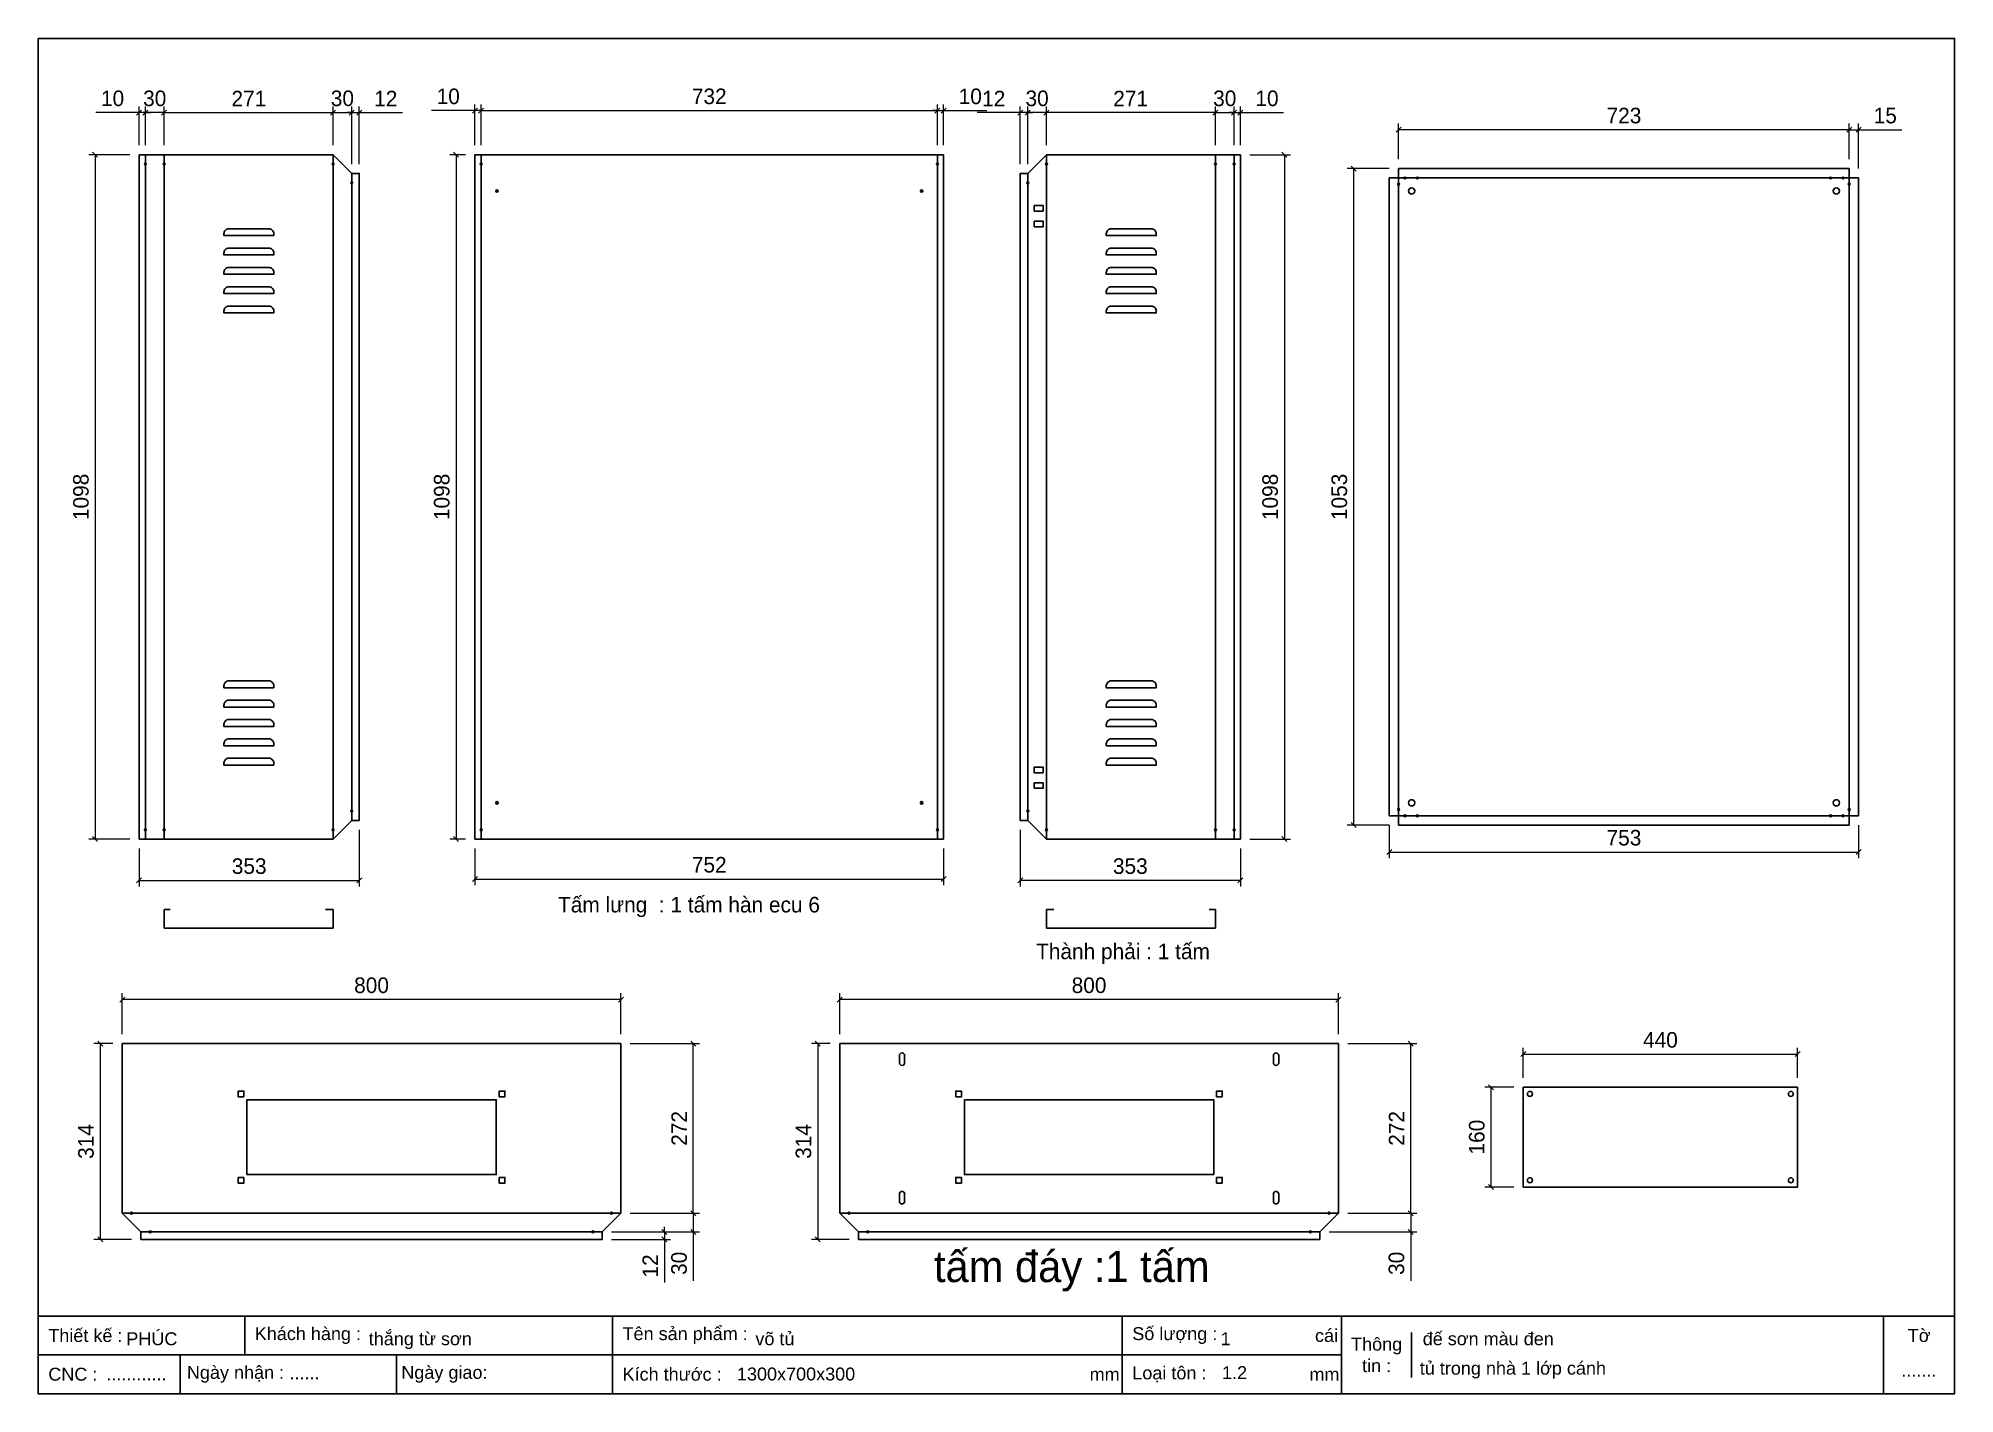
# Model space of a CAD drawing. Header units: millimetres. Extents: x 0 to 3074, y 0 to 2173.
import ezdxf

# ---------------------------------------------------------------- set-up
doc = ezdxf.new("R2010")
doc.units = ezdxf.units.MM
doc.linetypes.add('DASHED', pattern=[0.75, 0.5, -0.25])
for name, color, linetype in [('CNC', 7, 'Continuous'), ('DIM', 253, 'Continuous'), ('THIET BI', 2, 'Continuous')]:
    doc.layers.add(name, color=color, linetype=linetype)
doc.styles.add('Arial', font='arial.ttf')
doc.dimstyles.new('Dim-25', dxfattribs={"dimtxt": 25, "dimasz": 8, "dimexe": 10, "dimexo": 15, "dimgap": 10, "dimtad": 1, "dimdec": 0, "dimtxsty": 'Standard', "dimblk": 'OBLIQUE', "dimcen": 10, "dimclrd": 5, "dimclre": 5, "dimclrt": 3, "dimazin": 3, "dimtfac": 1, "dimtdec": 0, "dimtmove": 0, "dimatfit": 3, "dimldrblk": 'OBLIQUE', "dimlwd": 9, "dimlwe": 9})

msp = doc.modelspace()

# ---------------------------------------------------------------- texts
at = {"color": 2, "attachment_point": 5}
for s, insert, char_height, width in [('Tấm lưng  : 1 tấm hàn ecu 6', (1043.7, 780.4), 25, 1273), ('Thành phải : 1 tấm', (1739.9, 705.5), 25, 1073), ('tấm đáy :1 tấm', (1657.7, 196.4), 50, 1516.419)]:
    msp.add_mtext(s, dxfattribs=dict(at, insert=insert, char_height=char_height, width=width))

# ---------------------------------------------------------------- blocks, each defined once
blk = doc.blocks.new('*D1')
at = {"color": 0, "linetype": 'ByBlock', "lineweight": -2}
for p, q in [((205.7, 2058.3), (197.7, 2050.3)), ((468.7, 2050.3), (476.7, 2058.3))]:
    blk.add_line(p, q, dxfattribs=at)
at = {"layer": 'Defpoints', "color": 0, "transparency": 16777216}
for p in [(472.7, 2054.3), (201.7, 1986.9), (472.7, 1986.9)]:
    blk.add_point(p, dxfattribs=at)
at = {"layer": 'DIM', "color": 5, "lineweight": 9, "transparency": 16777216}
for p, q in [((201.7, 2001.9), (201.7, 2064.3)), ((472.7, 2001.9), (472.7, 2064.3)), ((201.7, 2054.3), (472.7, 2054.3))]:
    blk.add_line(p, q, dxfattribs=at)
at = {"layer": 'DIM', "color": 3, "transparency": 16777216, "insert": (337.7, 2076.9), "char_height": 25, "attachment_point": 5}
blk.add_mtext('271', dxfattribs=at)
blk = doc.blocks.new('_Oblique')
at = {"color": 0, "linetype": 'ByBlock', "lineweight": -2}
blk.add_line((-0.5, -0.5), (0.5, 0.5), dxfattribs=at)
blk = doc.blocks.new('*D2')
at = {"color": 0, "linetype": 'ByBlock', "lineweight": -2}
for p, q in [((476.7, 2058.3), (468.7, 2050.3)), ((498.7, 2050.3), (506.7, 2058.3))]:
    blk.add_line(p, q, dxfattribs=at)
at = {"layer": 'Defpoints', "color": 0, "transparency": 16777216}
for p in [(502.7, 2054.3), (472.7, 1986.9), (502.7, 1956.9)]:
    blk.add_point(p, dxfattribs=at)
at = {"layer": 'DIM', "color": 5, "lineweight": 9, "transparency": 16777216}
for p, q in [((472.7, 2001.9), (472.7, 2064.3)), ((502.7, 1971.9), (502.7, 2064.3)), ((472.7, 2054.3), (502.7, 2054.3))]:
    blk.add_line(p, q, dxfattribs=at)
at = {"layer": 'DIM', "color": 3, "transparency": 16777216, "insert": (487.7, 2077.1), "char_height": 25, "attachment_point": 5}
blk.add_mtext('30', dxfattribs=at)
blk = doc.blocks.new('*D3')
at = {"color": 0, "linetype": 'ByBlock', "lineweight": -2}
for p, q in [((498.7, 2050.3), (506.7, 2058.3)), ((518.7, 2058.3), (510.7, 2050.3))]:
    blk.add_line(p, q, dxfattribs=at)
at = {"layer": 'Defpoints', "color": 0, "transparency": 16777216}
for p in [(514.7, 2054.3), (502.7, 1956.9), (514.7, 1956.9)]:
    blk.add_point(p, dxfattribs=at)
at = {"layer": 'DIM', "color": 5, "lineweight": 9, "transparency": 16777216}
for p, q in [((502.7, 1971.9), (502.7, 2064.3)), ((514.7, 1971.9), (514.7, 2064.3)), ((502.7, 2054.3), (494.7, 2054.3)), ((502.7, 2054.3), (514.7, 2054.3)), ((514.7, 2054.3), (584, 2054.3))]:
    blk.add_line(p, q, dxfattribs=at)
at = {"layer": 'DIM', "color": 3, "transparency": 16777216, "insert": (557.3, 2076.9), "char_height": 25, "attachment_point": 5}
blk.add_mtext('12', dxfattribs=at)
blk = doc.blocks.new('*D4')
at = {"color": 0, "linetype": 'ByBlock', "lineweight": -2}
for p, q in [((165.7, 827.1), (157.7, 819.1)), ((510.7, 819.1), (518.7, 827.1))]:
    blk.add_line(p, q, dxfattribs=at)
at = {"layer": 'Defpoints', "color": 0, "transparency": 16777216}
for p in [(514.7, 919.3), (161.7, 889.3), (514.7, 823.1)]:
    blk.add_point(p, dxfattribs=at)
at = {"layer": 'DIM', "color": 5, "lineweight": 9, "transparency": 16777216}
for p, q in [((514.7, 904.3), (514.7, 813.1)), ((161.7, 874.3), (161.7, 813.1)), ((161.7, 823.1), (514.7, 823.1))]:
    blk.add_line(p, q, dxfattribs=at)
at = {"layer": 'DIM', "color": 3, "transparency": 16777216, "insert": (338.2, 845.8), "char_height": 25, "attachment_point": 5}
blk.add_mtext('353', dxfattribs=at)
blk = doc.blocks.new('*D5')
at = {"color": 0, "linetype": 'ByBlock', "lineweight": -2}
for p, q in [((175.7, 2058.3), (167.7, 2050.3)), ((197.7, 2050.3), (205.7, 2058.3))]:
    blk.add_line(p, q, dxfattribs=at)
at = {"layer": 'Defpoints', "color": 0, "transparency": 16777216}
for p in [(171.7, 2054.3), (171.7, 1986.9), (201.7, 1986.9)]:
    blk.add_point(p, dxfattribs=at)
at = {"layer": 'DIM', "color": 5, "lineweight": 9, "transparency": 16777216}
for p, q in [((171.7, 2001.9), (171.7, 2064.3)), ((201.7, 2001.9), (201.7, 2064.3)), ((201.7, 2054.3), (171.7, 2054.3))]:
    blk.add_line(p, q, dxfattribs=at)
at = {"layer": 'DIM', "color": 3, "transparency": 16777216, "insert": (186.7, 2077.1), "char_height": 25, "attachment_point": 5}
blk.add_mtext('30', dxfattribs=at)
blk = doc.blocks.new('*D6')
at = {"color": 0, "linetype": 'ByBlock', "lineweight": -2}
for p, q in [((157.7, 2050.3), (165.7, 2058.3)), ((175.7, 2058.3), (167.7, 2050.3))]:
    blk.add_line(p, q, dxfattribs=at)
at = {"layer": 'Defpoints', "color": 0, "transparency": 16777216}
for p in [(161.7, 2054.3), (161.7, 1986.9), (171.7, 1986.9)]:
    blk.add_point(p, dxfattribs=at)
at = {"layer": 'DIM', "color": 5, "lineweight": 9, "transparency": 16777216}
for p, q in [((161.7, 2001.9), (161.7, 2064.3)), ((171.7, 2001.9), (171.7, 2064.3)), ((161.7, 2054.3), (92.4, 2054.3)), ((171.7, 2054.3), (161.7, 2054.3)), ((171.7, 2054.3), (179.7, 2054.3))]:
    blk.add_line(p, q, dxfattribs=at)
at = {"layer": 'DIM', "color": 3, "transparency": 16777216, "insert": (119.1, 2077.1), "char_height": 25, "attachment_point": 5}
blk.add_mtext('10', dxfattribs=at)
blk = doc.blocks.new('f3daunguoc')
at = {"layer": 'CNC', "color": 2, "lineweight": -3}
blk.add_circle((0, 0), 1.5, dxfattribs=at)
blk = doc.blocks.new('*D7')
at = {"color": 0, "linetype": 'ByBlock', "lineweight": -2}
for p, q in [((95.1, 1982.9), (87.1, 1990.9)), ((87.1, 893.3), (95.1, 885.3))]:
    blk.add_line(p, q, dxfattribs=at)
at = {"layer": 'Defpoints', "color": 0, "ltscale": 3, "transparency": 16777216}
for p in [(161.7, 1986.9), (91.1, 889.3), (161.7, 889.3)]:
    blk.add_point(p, dxfattribs=at)
at = {"layer": 'DIM', "color": 5, "lineweight": 9, "ltscale": 3, "transparency": 16777216}
for p, q in [((146.7, 1986.9), (81.1, 1986.9)), ((91.1, 1986.9), (91.1, 889.3)), ((146.7, 889.3), (81.1, 889.3))]:
    blk.add_line(p, q, dxfattribs=at)
at = {"layer": 'DIM', "color": 3, "ltscale": 3, "transparency": 16777216, "insert": (68.4, 1438.1), "char_height": 25, "attachment_point": 5, "rotation": 90}
blk.add_mtext('1098', dxfattribs=at)
blk = doc.blocks.new('*D8')
at = {"color": 0, "linetype": 'ByBlock', "lineweight": -2}
for p, q in [((1621.1, 2058.3), (1613.1, 2050.3)), ((1884.1, 2050.3), (1892.1, 2058.3))]:
    blk.add_line(p, q, dxfattribs=at)
at = {"layer": 'Defpoints', "color": 0, "transparency": 16777216}
for p in [(1617.1, 2054.3), (1617.1, 1986.9), (1888.1, 1986.9)]:
    blk.add_point(p, dxfattribs=at)
at = {"layer": 'DIM', "color": 5, "lineweight": 9, "transparency": 16777216}
for p, q in [((1617.1, 2001.9), (1617.1, 2064.3)), ((1888.1, 2001.9), (1888.1, 2064.3)), ((1888.1, 2054.3), (1617.1, 2054.3))]:
    blk.add_line(p, q, dxfattribs=at)
at = {"layer": 'DIM', "color": 3, "transparency": 16777216, "insert": (1752.1, 2076.9), "char_height": 25, "attachment_point": 5}
blk.add_mtext('271', dxfattribs=at)
blk = doc.blocks.new('*D9')
at = {"color": 0, "linetype": 'ByBlock', "lineweight": -2}
for p, q in [((1591.1, 2058.3), (1583.1, 2050.3)), ((1613.1, 2050.3), (1621.1, 2058.3))]:
    blk.add_line(p, q, dxfattribs=at)
at = {"layer": 'Defpoints', "color": 0, "transparency": 16777216}
for p in [(1587.1, 2054.3), (1617.1, 1986.9), (1587.1, 1956.9)]:
    blk.add_point(p, dxfattribs=at)
at = {"layer": 'DIM', "color": 5, "lineweight": 9, "transparency": 16777216}
for p, q in [((1587.1, 1971.9), (1587.1, 2064.3)), ((1617.1, 2001.9), (1617.1, 2064.3)), ((1617.1, 2054.3), (1587.1, 2054.3))]:
    blk.add_line(p, q, dxfattribs=at)
at = {"layer": 'DIM', "color": 3, "transparency": 16777216, "insert": (1602.1, 2077.1), "char_height": 25, "attachment_point": 5}
blk.add_mtext('30', dxfattribs=at)
blk = doc.blocks.new('*D10')
at = {"color": 0, "linetype": 'ByBlock', "lineweight": -2}
for p, q in [((1571.1, 2050.3), (1579.1, 2058.3)), ((1591.1, 2058.3), (1583.1, 2050.3))]:
    blk.add_line(p, q, dxfattribs=at)
at = {"layer": 'Defpoints', "color": 0, "transparency": 16777216}
for p in [(1575.1, 2054.3), (1575.1, 1956.9), (1587.1, 1956.9)]:
    blk.add_point(p, dxfattribs=at)
at = {"layer": 'DIM', "color": 5, "lineweight": 9, "transparency": 16777216}
for p, q in [((1575.1, 1971.9), (1575.1, 2064.3)), ((1587.1, 1971.9), (1587.1, 2064.3)), ((1575.1, 2054.3), (1505.9, 2054.3)), ((1587.1, 2054.3), (1575.1, 2054.3)), ((1587.1, 2054.3), (1595.1, 2054.3))]:
    blk.add_line(p, q, dxfattribs=at)
at = {"layer": 'DIM', "color": 3, "transparency": 16777216, "insert": (1532.5, 2076.9), "char_height": 25, "attachment_point": 5}
blk.add_mtext('12', dxfattribs=at)
blk = doc.blocks.new('*D11')
at = {"color": 0, "linetype": 'ByBlock', "lineweight": -2}
for p, q in [((1579.1, 827.1), (1571.1, 819.1)), ((1924.1, 819.1), (1932.1, 827.1))]:
    blk.add_line(p, q, dxfattribs=at)
at = {"layer": 'Defpoints', "color": 0, "transparency": 16777216}
for p in [(1575.1, 919.3), (1928.1, 889.3), (1575.1, 823.1)]:
    blk.add_point(p, dxfattribs=at)
at = {"layer": 'DIM', "color": 5, "lineweight": 9, "transparency": 16777216}
for p, q in [((1575.1, 904.3), (1575.1, 813.1)), ((1928.1, 874.3), (1928.1, 813.1)), ((1928.1, 823.1), (1575.1, 823.1))]:
    blk.add_line(p, q, dxfattribs=at)
at = {"layer": 'DIM', "color": 3, "transparency": 16777216, "insert": (1751.6, 845.8), "char_height": 25, "attachment_point": 5}
blk.add_mtext('353', dxfattribs=at)
blk = doc.blocks.new('*D12')
at = {"color": 0, "linetype": 'ByBlock', "lineweight": -2}
for p, q in [((1892.1, 2058.3), (1884.1, 2050.3)), ((1914.1, 2050.3), (1922.1, 2058.3))]:
    blk.add_line(p, q, dxfattribs=at)
at = {"layer": 'Defpoints', "color": 0, "transparency": 16777216}
for p in [(1918.1, 2054.3), (1888.1, 1986.9), (1918.1, 1986.9)]:
    blk.add_point(p, dxfattribs=at)
at = {"layer": 'DIM', "color": 5, "lineweight": 9, "transparency": 16777216}
for p, q in [((1888.1, 2001.9), (1888.1, 2064.3)), ((1918.1, 2001.9), (1918.1, 2064.3)), ((1888.1, 2054.3), (1918.1, 2054.3))]:
    blk.add_line(p, q, dxfattribs=at)
at = {"layer": 'DIM', "color": 3, "transparency": 16777216, "insert": (1903.1, 2077.1), "char_height": 25, "attachment_point": 5}
blk.add_mtext('30', dxfattribs=at)
blk = doc.blocks.new('*D13')
at = {"color": 0, "linetype": 'ByBlock', "lineweight": -2}
for p, q in [((1914.1, 2050.3), (1922.1, 2058.3)), ((1932.1, 2058.3), (1924.1, 2050.3))]:
    blk.add_line(p, q, dxfattribs=at)
at = {"layer": 'Defpoints', "color": 0, "transparency": 16777216}
for p in [(1928.1, 2054.3), (1918.1, 1986.9), (1928.1, 1986.9)]:
    blk.add_point(p, dxfattribs=at)
at = {"layer": 'DIM', "color": 5, "lineweight": 9, "transparency": 16777216}
for p, q in [((1918.1, 2001.9), (1918.1, 2064.3)), ((1928.1, 2001.9), (1928.1, 2064.3)), ((1918.1, 2054.3), (1910.1, 2054.3)), ((1918.1, 2054.3), (1928.1, 2054.3)), ((1928.1, 2054.3), (1997.5, 2054.3))]:
    blk.add_line(p, q, dxfattribs=at)
at = {"layer": 'DIM', "color": 3, "transparency": 16777216, "insert": (1970.8, 2077.1), "char_height": 25, "attachment_point": 5}
blk.add_mtext('10', dxfattribs=at)
blk = doc.blocks.new('*D14')
at = {"color": 0, "linetype": 'ByBlock', "lineweight": -2}
for p, q in [((2002.7, 1982.9), (1994.7, 1990.9)), ((1994.7, 893.3), (2002.7, 885.3))]:
    blk.add_line(p, q, dxfattribs=at)
at = {"layer": 'Defpoints', "color": 0, "ltscale": 3, "transparency": 16777216}
for p in [(1928.1, 1986.9), (1928.1, 889.3), (1998.7, 889.3)]:
    blk.add_point(p, dxfattribs=at)
at = {"layer": 'DIM', "color": 5, "lineweight": 9, "ltscale": 3, "transparency": 16777216}
for p, q in [((1943.1, 1986.9), (2008.7, 1986.9)), ((1998.7, 1986.9), (1998.7, 889.3)), ((1943.1, 889.3), (2008.7, 889.3))]:
    blk.add_line(p, q, dxfattribs=at)
at = {"layer": 'DIM', "color": 3, "ltscale": 3, "transparency": 16777216, "insert": (1976, 1438.1), "char_height": 25, "attachment_point": 5, "rotation": 90}
blk.add_mtext('1098', dxfattribs=at)
blk = doc.blocks.new('*D15')
at = {"color": 0, "linetype": 'ByBlock', "lineweight": -2}
for p, q in [((704.2, 829.2), (696.2, 821.2)), ((1448.2, 821.2), (1456.2, 829.2))]:
    blk.add_line(p, q, dxfattribs=at)
at = {"layer": 'Defpoints', "color": 0, "transparency": 16777216}
for p in [(700.2, 889.3), (1452.2, 889.3), (1452.2, 825.2)]:
    blk.add_point(p, dxfattribs=at)
at = {"layer": 'DIM', "color": 5, "lineweight": 9, "transparency": 16777216}
for p, q in [((700.2, 874.3), (700.2, 815.2)), ((1452.2, 874.3), (1452.2, 815.2)), ((700.2, 825.2), (1452.2, 825.2))]:
    blk.add_line(p, q, dxfattribs=at)
at = {"layer": 'DIM', "color": 3, "transparency": 16777216, "insert": (1076.2, 848), "char_height": 25, "attachment_point": 5}
blk.add_mtext('752', dxfattribs=at)
blk = doc.blocks.new('*D16')
at = {"color": 0, "linetype": 'ByBlock', "lineweight": -2}
for p, q in [((714.2, 2061.6), (706.2, 2053.6)), ((1438.2, 2053.6), (1446.2, 2061.6))]:
    blk.add_line(p, q, dxfattribs=at)
at = {"layer": 'Defpoints', "color": 0, "transparency": 16777216}
for p in [(1442.2, 2057.6), (710.2, 1986.9), (1442.2, 1986.9)]:
    blk.add_point(p, dxfattribs=at)
at = {"layer": 'DIM', "color": 5, "lineweight": 9, "transparency": 16777216}
for p, q in [((710.2, 2001.9), (710.2, 2067.6)), ((1442.2, 2001.9), (1442.2, 2067.6)), ((710.2, 2057.6), (1442.2, 2057.6))]:
    blk.add_line(p, q, dxfattribs=at)
at = {"layer": 'DIM', "color": 3, "transparency": 16777216, "insert": (1076.2, 2080.3), "char_height": 25, "attachment_point": 5}
blk.add_mtext('732', dxfattribs=at)
blk = doc.blocks.new('*D17')
at = {"color": 0, "linetype": 'ByBlock', "lineweight": -2}
for p, q in [((1438.2, 2053.6), (1446.2, 2061.6)), ((1456.2, 2061.6), (1448.2, 2053.6))]:
    blk.add_line(p, q, dxfattribs=at)
at = {"layer": 'Defpoints', "color": 0, "transparency": 16777216}
for p in [(1452.2, 2057.6), (1442.2, 1986.9), (1452.2, 1986.9)]:
    blk.add_point(p, dxfattribs=at)
at = {"layer": 'DIM', "color": 5, "lineweight": 9, "transparency": 16777216}
for p, q in [((1442.2, 2001.9), (1442.2, 2067.6)), ((1452.2, 2001.9), (1452.2, 2067.6)), ((1442.2, 2057.6), (1434.2, 2057.6)), ((1442.2, 2057.6), (1452.2, 2057.6)), ((1452.2, 2057.6), (1521.6, 2057.6))]:
    blk.add_line(p, q, dxfattribs=at)
at = {"layer": 'DIM', "color": 3, "transparency": 16777216, "insert": (1494.9, 2080.3), "char_height": 25, "attachment_point": 5}
blk.add_mtext('10', dxfattribs=at)
blk = doc.blocks.new('*D18')
at = {"color": 0, "linetype": 'ByBlock', "lineweight": -2}
for p, q in [((696.2, 2053.6), (704.2, 2061.6)), ((714.2, 2061.6), (706.2, 2053.6))]:
    blk.add_line(p, q, dxfattribs=at)
at = {"layer": 'Defpoints', "color": 0, "transparency": 16777216}
for p in [(700.2, 2057.6), (700.2, 1986.9), (710.2, 1986.9)]:
    blk.add_point(p, dxfattribs=at)
at = {"layer": 'DIM', "color": 5, "lineweight": 9, "transparency": 16777216}
for p, q in [((700.2, 2001.9), (700.2, 2067.6)), ((710.2, 2001.9), (710.2, 2067.6)), ((700.2, 2057.6), (630.8, 2057.6)), ((710.2, 2057.6), (700.2, 2057.6)), ((710.2, 2057.6), (718.2, 2057.6))]:
    blk.add_line(p, q, dxfattribs=at)
at = {"layer": 'DIM', "color": 3, "transparency": 16777216, "insert": (657.5, 2080.3), "char_height": 25, "attachment_point": 5}
blk.add_mtext('10', dxfattribs=at)
blk = doc.blocks.new('*D19')
at = {"color": 0, "linetype": 'ByBlock', "lineweight": -2}
for p, q in [((674, 1982.9), (666, 1990.9)), ((666, 893.3), (674, 885.3))]:
    blk.add_line(p, q, dxfattribs=at)
at = {"layer": 'Defpoints', "color": 0, "ltscale": 3, "transparency": 16777216}
for p in [(700.2, 1986.9), (670, 889.3), (700.2, 889.3)]:
    blk.add_point(p, dxfattribs=at)
at = {"layer": 'DIM', "color": 5, "lineweight": 9, "ltscale": 3, "transparency": 16777216}
for p, q in [((685.2, 1986.9), (660, 1986.9)), ((670, 1986.9), (670, 889.3)), ((685.2, 889.3), (660, 889.3))]:
    blk.add_line(p, q, dxfattribs=at)
at = {"layer": 'DIM', "color": 3, "ltscale": 3, "transparency": 16777216, "insert": (647.2, 1438.1), "char_height": 25, "attachment_point": 5, "rotation": 90}
blk.add_mtext('1098', dxfattribs=at)
blk = doc.blocks.new('*D20')
at = {"color": 0, "linetype": 'ByBlock', "lineweight": -2}
for p, q in [((2900.8, 2022.8), (2908.8, 2030.8)), ((2923.8, 2030.8), (2915.8, 2022.8))]:
    blk.add_line(p, q, dxfattribs=at)
at = {"layer": 'Defpoints', "color": 0, "ltscale": 3, "transparency": 16777216}
for p in [(2919.8, 2026.8), (2904.8, 1964.5), (2919.8, 1949.5)]:
    blk.add_point(p, dxfattribs=at)
at = {"layer": 'DIM', "color": 5, "lineweight": 9, "ltscale": 3, "transparency": 16777216}
for p, q in [((2904.8, 1979.5), (2904.8, 2036.8)), ((2919.8, 1964.5), (2919.8, 2036.8)), ((2904.8, 2026.8), (2896.8, 2026.8)), ((2904.8, 2026.8), (2919.8, 2026.8)), ((2919.8, 2026.8), (2989.4, 2026.8))]:
    blk.add_line(p, q, dxfattribs=at)
at = {"layer": 'DIM', "color": 3, "ltscale": 3, "transparency": 16777216, "insert": (2962.6, 2049.5), "char_height": 25, "attachment_point": 5}
blk.add_mtext('15', dxfattribs=at)
blk = doc.blocks.new('*D21')
at = {"color": 0, "linetype": 'ByBlock', "lineweight": -2}
for p, q in [((2186, 2030.8), (2178, 2022.8)), ((2900.8, 2022.8), (2908.8, 2030.8))]:
    blk.add_line(p, q, dxfattribs=at)
at = {"layer": 'Defpoints', "color": 0, "ltscale": 3, "transparency": 16777216}
for p in [(2182, 2026.8), (2182, 1964.5), (2904.8, 1964.5)]:
    blk.add_point(p, dxfattribs=at)
at = {"layer": 'DIM', "color": 5, "lineweight": 9, "ltscale": 3, "transparency": 16777216}
for p, q in [((2182, 1979.5), (2182, 2036.8)), ((2904.8, 1979.5), (2904.8, 2036.8)), ((2904.8, 2026.8), (2182, 2026.8))]:
    blk.add_line(p, q, dxfattribs=at)
at = {"layer": 'DIM', "color": 3, "ltscale": 3, "transparency": 16777216, "insert": (2543.4, 2049.5), "char_height": 25, "attachment_point": 5}
blk.add_mtext('723', dxfattribs=at)
blk = doc.blocks.new('*D22')
at = {"color": 0, "linetype": 'ByBlock', "lineweight": -2}
for p, q in [((2113.7, 1960.5), (2105.7, 1968.5)), ((2105.7, 915.7), (2113.7, 907.7))]:
    blk.add_line(p, q, dxfattribs=at)
at = {"layer": 'Defpoints', "color": 0, "ltscale": 3, "transparency": 16777216}
for p in [(2182, 1964.5), (2109.7, 911.7), (2182, 911.7)]:
    blk.add_point(p, dxfattribs=at)
at = {"layer": 'DIM', "color": 5, "lineweight": 9, "ltscale": 3, "transparency": 16777216}
for p, q in [((2167, 1964.5), (2099.7, 1964.5)), ((2109.7, 1964.5), (2109.7, 911.7)), ((2167, 911.7), (2099.7, 911.7))]:
    blk.add_line(p, q, dxfattribs=at)
at = {"layer": 'DIM', "color": 3, "ltscale": 3, "transparency": 16777216, "insert": (2086.9, 1438.1), "char_height": 25, "attachment_point": 5, "rotation": 90}
blk.add_mtext('1053', dxfattribs=at)
blk = doc.blocks.new('*D23')
at = {"color": 0, "linetype": 'ByBlock', "lineweight": -2}
for p, q in [((2171, 872.6), (2163, 864.6)), ((2915.8, 864.6), (2923.8, 872.6))]:
    blk.add_line(p, q, dxfattribs=at)
at = {"layer": 'Defpoints', "color": 0, "ltscale": 3, "transparency": 16777216}
for p in [(2167, 926.7), (2919.8, 926.7), (2919.8, 868.6)]:
    blk.add_point(p, dxfattribs=at)
at = {"layer": 'DIM', "color": 5, "lineweight": 9, "ltscale": 3, "transparency": 16777216}
for p, q in [((2167, 911.7), (2167, 858.6)), ((2919.8, 911.7), (2919.8, 858.6)), ((2167, 868.6), (2919.8, 868.6))]:
    blk.add_line(p, q, dxfattribs=at)
at = {"layer": 'DIM', "color": 3, "ltscale": 3, "transparency": 16777216, "insert": (2543.4, 891.4), "char_height": 25, "attachment_point": 5}
blk.add_mtext('753', dxfattribs=at)
blk = doc.blocks.new('*D24')
at = {"color": 0, "linetype": 'ByBlock', "lineweight": -2}
for p, q in [((1000.2, 263.4), (1008.2, 255.4)), ((1008.2, 243.4), (1000.2, 251.4))]:
    blk.add_line(p, q, dxfattribs=at)
at = {"layer": 'Defpoints', "color": 0, "transparency": 16777216}
for p in [(904.5, 259.4), (904.5, 247.4), (1004.2, 247.4)]:
    blk.add_point(p, dxfattribs=at)
at = {"layer": 'DIM', "color": 5, "lineweight": 9, "transparency": 16777216}
for p, q in [((919.5, 259.4), (1014.2, 259.4)), ((919.5, 247.4), (1014.2, 247.4)), ((1004.2, 259.4), (1004.2, 267.4)), ((1004.2, 259.4), (1004.2, 247.4)), ((1004.2, 247.4), (1004.2, 178.2))]:
    blk.add_line(p, q, dxfattribs=at)
at = {"layer": 'DIM', "color": 3, "transparency": 16777216, "insert": (981.7, 204.8), "char_height": 25, "attachment_point": 5, "rotation": 90}
blk.add_mtext('12', dxfattribs=at)
blk = doc.blocks.new('*D25')
at = {"color": 0, "linetype": 'ByBlock', "lineweight": -2}
for p, q in [((103.3, 557.4), (95.3, 565.4)), ((95.3, 251.4), (103.3, 243.4))]:
    blk.add_line(p, q, dxfattribs=at)
at = {"layer": 'Defpoints', "color": 0, "transparency": 16777216}
for p in [(134.5, 561.4), (99.3, 247.4), (164.5, 247.4)]:
    blk.add_point(p, dxfattribs=at)
at = {"layer": 'DIM', "color": 5, "lineweight": 9, "transparency": 16777216}
for p, q in [((119.5, 561.4), (89.3, 561.4)), ((99.3, 561.4), (99.3, 247.4)), ((149.5, 247.4), (89.3, 247.4))]:
    blk.add_line(p, q, dxfattribs=at)
at = {"layer": 'DIM', "color": 3, "transparency": 16777216, "insert": (76.5, 404.4), "char_height": 25, "attachment_point": 5, "rotation": 90}
blk.add_mtext('314', dxfattribs=at)
blk = doc.blocks.new('*D26')
at = {"color": 0, "linetype": 'ByBlock', "lineweight": -2}
for p, q in [((138.5, 636), (130.5, 628)), ((930.5, 628), (938.5, 636))]:
    blk.add_line(p, q, dxfattribs=at)
at = {"layer": 'Defpoints', "color": 0, "ltscale": 3, "transparency": 16777216}
for p in [(134.5, 632), (134.5, 561.4), (934.5, 561.4)]:
    blk.add_point(p, dxfattribs=at)
at = {"layer": 'DIM', "color": 5, "lineweight": 9, "ltscale": 3, "transparency": 16777216}
for p, q in [((134.5, 576.4), (134.5, 642)), ((934.5, 632), (134.5, 632)), ((934.5, 576.4), (934.5, 642))]:
    blk.add_line(p, q, dxfattribs=at)
at = {"layer": 'DIM', "color": 3, "ltscale": 3, "transparency": 16777216, "insert": (534.5, 654.8), "char_height": 25, "attachment_point": 5}
blk.add_mtext('800', dxfattribs=at)
blk = doc.blocks.new('*D27')
at = {"color": 0, "linetype": 'ByBlock', "lineweight": -2}
for p, q in [((1054.5, 285.4), (1046.5, 293.4)), ((1046.5, 263.4), (1054.5, 255.4))]:
    blk.add_line(p, q, dxfattribs=at)
at = {"layer": 'Defpoints', "color": 0, "ltscale": 3, "transparency": 16777216}
for p in [(934.5, 289.4), (1050.5, 289.4), (904.5, 259.4)]:
    blk.add_point(p, dxfattribs=at)
at = {"layer": 'DIM', "color": 5, "lineweight": 9, "ltscale": 3, "transparency": 16777216}
for p, q in [((949.5, 289.4), (1060.5, 289.4)), ((1050.5, 289.4), (1050.5, 259.4)), ((919.5, 259.4), (1060.5, 259.4)), ((1050.5, 259.4), (1050.5, 181.1))]:
    blk.add_line(p, q, dxfattribs=at)
at = {"layer": 'DIM', "color": 3, "ltscale": 3, "transparency": 16777216, "insert": (1027.8, 209), "char_height": 25, "attachment_point": 5, "rotation": 90}
blk.add_mtext('30', dxfattribs=at)
blk = doc.blocks.new('*D28')
at = {"color": 0, "linetype": 'ByBlock', "lineweight": -2}
for p, q in [((1054.5, 557.4), (1046.5, 565.4)), ((1046.5, 293.4), (1054.5, 285.4))]:
    blk.add_line(p, q, dxfattribs=at)
at = {"layer": 'Defpoints', "color": 0, "ltscale": 3, "transparency": 16777216}
for p in [(934.5, 561.4), (1050.5, 561.4), (934.5, 289.4)]:
    blk.add_point(p, dxfattribs=at)
at = {"layer": 'DIM', "color": 5, "lineweight": 9, "ltscale": 3, "transparency": 16777216}
for p, q in [((949.5, 561.4), (1060.5, 561.4)), ((1050.5, 289.4), (1050.5, 561.4)), ((949.5, 289.4), (1060.5, 289.4))]:
    blk.add_line(p, q, dxfattribs=at)
at = {"layer": 'DIM', "color": 3, "ltscale": 3, "transparency": 16777216, "insert": (1028, 425.4), "char_height": 25, "attachment_point": 5, "rotation": 90}
blk.add_mtext('272', dxfattribs=at)
blk = doc.blocks.new('*D29')
at = {"color": 0, "linetype": 'ByBlock', "lineweight": -2}
for p, q in [((1254.1, 557.4), (1246.1, 565.4)), ((1246.1, 251.4), (1254.1, 243.4))]:
    blk.add_line(p, q, dxfattribs=at)
at = {"layer": 'Defpoints', "color": 0, "transparency": 16777216}
for p in [(1285.4, 561.4), (1250.1, 247.4), (1315.4, 247.4)]:
    blk.add_point(p, dxfattribs=at)
at = {"layer": 'DIM', "color": 5, "lineweight": 9, "transparency": 16777216}
for p, q in [((1270.4, 561.4), (1240.1, 561.4)), ((1250.1, 561.4), (1250.1, 247.4)), ((1300.4, 247.4), (1240.1, 247.4))]:
    blk.add_line(p, q, dxfattribs=at)
at = {"layer": 'DIM', "color": 3, "transparency": 16777216, "insert": (1227.4, 404.4), "char_height": 25, "attachment_point": 5, "rotation": 90}
blk.add_mtext('314', dxfattribs=at)
blk = doc.blocks.new('*D30')
at = {"color": 0, "linetype": 'ByBlock', "lineweight": -2}
for p, q in [((1289.4, 636), (1281.4, 628)), ((2081.4, 628), (2089.4, 636))]:
    blk.add_line(p, q, dxfattribs=at)
at = {"layer": 'Defpoints', "color": 0, "ltscale": 3, "transparency": 16777216}
for p in [(1285.4, 632), (1285.4, 561.4), (2085.4, 561.4)]:
    blk.add_point(p, dxfattribs=at)
at = {"layer": 'DIM', "color": 5, "lineweight": 9, "ltscale": 3, "transparency": 16777216}
for p, q in [((1285.4, 576.4), (1285.4, 642)), ((2085.4, 632), (1285.4, 632)), ((2085.4, 576.4), (2085.4, 642))]:
    blk.add_line(p, q, dxfattribs=at)
at = {"layer": 'DIM', "color": 3, "ltscale": 3, "transparency": 16777216, "insert": (1685.4, 654.8), "char_height": 25, "attachment_point": 5}
blk.add_mtext('800', dxfattribs=at)
blk = doc.blocks.new('*D31')
at = {"color": 0, "linetype": 'ByBlock', "lineweight": -2}
for p, q in [((2205.4, 285.4), (2197.4, 293.4)), ((2197.4, 263.4), (2205.4, 255.4))]:
    blk.add_line(p, q, dxfattribs=at)
at = {"layer": 'Defpoints', "color": 0, "ltscale": 3, "transparency": 16777216}
for p in [(2085.4, 289.4), (2201.4, 289.4), (2055.4, 259.4)]:
    blk.add_point(p, dxfattribs=at)
at = {"layer": 'DIM', "color": 5, "lineweight": 9, "ltscale": 3, "transparency": 16777216}
for p, q in [((2100.4, 289.4), (2211.4, 289.4)), ((2201.4, 289.4), (2201.4, 259.4)), ((2070.4, 259.4), (2211.4, 259.4)), ((2201.4, 259.4), (2201.4, 181.1))]:
    blk.add_line(p, q, dxfattribs=at)
at = {"layer": 'DIM', "color": 3, "ltscale": 3, "transparency": 16777216, "insert": (2178.6, 209), "char_height": 25, "attachment_point": 5, "rotation": 90}
blk.add_mtext('30', dxfattribs=at)
blk = doc.blocks.new('*D32')
at = {"color": 0, "linetype": 'ByBlock', "lineweight": -2}
for p, q in [((2205.4, 557.4), (2197.4, 565.4)), ((2197.4, 293.4), (2205.4, 285.4))]:
    blk.add_line(p, q, dxfattribs=at)
at = {"layer": 'Defpoints', "color": 0, "ltscale": 3, "transparency": 16777216}
for p in [(2085.4, 561.4), (2201.4, 561.4), (2085.4, 289.4)]:
    blk.add_point(p, dxfattribs=at)
at = {"layer": 'DIM', "color": 5, "lineweight": 9, "ltscale": 3, "transparency": 16777216}
for p, q in [((2100.4, 561.4), (2211.4, 561.4)), ((2201.4, 289.4), (2201.4, 561.4)), ((2100.4, 289.4), (2211.4, 289.4))]:
    blk.add_line(p, q, dxfattribs=at)
at = {"layer": 'DIM', "color": 3, "ltscale": 3, "transparency": 16777216, "insert": (2178.8, 425.4), "char_height": 25, "attachment_point": 5, "rotation": 90}
blk.add_mtext('272', dxfattribs=at)
blk = doc.blocks.new('ovan8.5x20')
at = {"layer": 'CNC', "color": 2, "lineweight": -3}
for p, q in [((5.7, 4.2), (-5.8, 4.2)), ((-5.8, -4.2), (5.7, -4.2))]:
    blk.add_line(p, q, dxfattribs=at)
for centre, start, end in [((-5.8, 0), 90, 270), ((5.7, 0), 270, 90)]:
    blk.add_arc(centre, 4.25, start, end, dxfattribs=at)
blk = doc.blocks.new('*D33')
at = {"color": 5, "lineweight": 9, "ltscale": 3, "transparency": 16777216}
for p, q in [((2381.9, 506.4), (2381.9, 554.5)), ((2821.9, 506.4), (2821.9, 554.5)), ((2381.9, 544.5), (2821.9, 544.5))]:
    blk.add_line(p, q, dxfattribs=at)
at = {"color": 0, "linetype": 'ByBlock', "lineweight": -2}
for p, q in [((2385.9, 548.5), (2377.9, 540.5)), ((2817.9, 540.5), (2825.9, 548.5))]:
    blk.add_line(p, q, dxfattribs=at)
at = {"layer": 'Defpoints', "color": 0, "ltscale": 3, "transparency": 16777216}
for p in [(2821.9, 544.5), (2381.9, 491.4), (2821.9, 491.4)]:
    blk.add_point(p, dxfattribs=at)
at = {"color": 3, "ltscale": 3, "transparency": 16777216, "insert": (2601.9, 567.2), "char_height": 25, "attachment_point": 5}
blk.add_mtext('440', dxfattribs=at)
blk = doc.blocks.new('*D34')
at = {"color": 0, "linetype": 'ByBlock', "lineweight": -2}
for p, q in [((2334.1, 487.4), (2326.1, 495.4)), ((2326.1, 335.4), (2334.1, 327.4))]:
    blk.add_line(p, q, dxfattribs=at)
at = {"color": 5, "lineweight": 9, "ltscale": 3, "transparency": 16777216}
for p, q in [((2366.9, 491.4), (2320.1, 491.4)), ((2330.1, 491.4), (2330.1, 331.4)), ((2366.9, 331.4), (2320.1, 331.4))]:
    blk.add_line(p, q, dxfattribs=at)
at = {"layer": 'Defpoints', "color": 0, "ltscale": 3, "transparency": 16777216}
for p in [(2381.9, 491.4), (2330.1, 331.4), (2381.9, 331.4)]:
    blk.add_point(p, dxfattribs=at)
at = {"color": 3, "ltscale": 3, "transparency": 16777216, "insert": (2307.4, 411.4), "char_height": 25, "attachment_point": 5, "rotation": 90}
blk.add_mtext('160', dxfattribs=at)
blk = doc.blocks.new('KHUNG CHUẨN')
at = {"color": 7}
for p, q in [((19889.2, -28535.2), (16919.2, -28535.2)), ((17239.2, -28535.2), (17239.2, -28595.2)), ((17809.2, -28535.2), (17809.2, -28655.2)), ((18599.2, -28535.2), (18599.2, -28655.2)), ((18939.2, -28535.2), (18939.2, -28655.2)), ((19779.2, -28535.2), (19779.2, -28655.2)), ((19047.6, -28560.2), (19047.6, -28630.2)), ((18939.2, -28595.2), (16919.2, -28595.2)), ((17139.2, -28595.2), (17139.2, -28655.2)), ((17474.2, -28595.2), (17474.2, -28655.2))]:
    blk.add_line(p, q, dxfattribs=at)
blk.add_lwpolyline([(16919.2, -26555.2), (19889.2, -26555.2), (19889.2, -28655.2), (16919.2, -28655.2)], close=True, dxfattribs=at)
at = {"color": 2, "char_height": 20, "style": 'Arial'}
for s, insert, width, attachment_point in [('  Thiết kế :', (16919.2, -28565.2), 917.634, 4), ('  Khách hàng :', (17239.2, -28565.2), 917.634, 4), ('  Tên sản phẩm :', (17809.2, -28565.2), 917.634, 4), ('  Số lượng :', (18599.2, -28565.2), 917.634, 4), ('cái', (18897.9, -28565.2), 63.517, 4), ('Thông\\Ptin :', (18993.4, -28595.2), 108.311, 5), ('Tờ', (19834.2, -28565.2), 110, 5), ('  CNC :', (16919.2, -28625.2), 917.634, 4), ('  Ngày nhận :', (17134, -28625.2), 556.651, 4), ('  Ngày giao:', (17466.3, -28625.2), 556.651, 4), ('  Kích thước :', (17809.2, -28625.2), 917.634, 4), ('mm', (18548.6, -28625.2), 73.831, 4), ('  Loại tôn :', (18599.2, -28625.2), 917.634, 4), ('mm', (18889.2, -28625.2), 917.634, 4)]:
    blk.add_mtext(s, dxfattribs=dict(at, insert=insert, width=width, attachment_point=attachment_point))
at = {"color": 3, "style": 'Arial'}
for tag, p in [('#01', (17055.6, -28580.1)), ('#02', (17431.4, -28580.1)), ('#03', (18030.6, -28580.1)), ('#08', (18751.7, -28580.1)), ('#10', (19064.8, -28580.1)), ('#04', (17024.8, -28634.6)), ('#05', (17308.5, -28633)), ('#06', (17632.7, -28633.7)), ('#07', (18002, -28634.7)), ('#09', (18753.8, -28632.6)), ('#11', (19060.3, -28625.7)), ('#12', (19806.5, -28628.9))]:
    blk.add_attdef(tag, p, '', height=20, dxfattribs=at)

# ---------------------------------------------------------------- dimensions: what is measured, and where the dimension line sits
at = {"ltscale": 3}
dim = msp.add_linear_dim(base=(2821.9, 544.5), p1=(2381.9, 491.4), p2=(2821.9, 491.4), dimstyle='Dim-25', dxfattribs=at)
dim.commit()
dim.dimension.update_dxf_attribs({"geometry": '*D33', "text_midpoint": (2601.9, 567.2)})
dim = msp.add_linear_dim(base=(2330.1, 331.4), p1=(2381.9, 491.4), p2=(2381.9, 331.4), angle=90, dimstyle='Dim-25', dxfattribs=at)
dim.commit()
dim.dimension.update_dxf_attribs({"geometry": '*D34', "text_midpoint": (2307.4, 411.4)})
at = {"layer": 'DIM', "color": 7}
for base, p1, p2, picture, middle in [((161.7, 2054.3), (171.7, 1986.9), (161.7, 1986.9), '*D6', (119.1, 2077.1)), ((514.7, 2054.3), (502.7, 1956.9), (514.7, 1956.9), '*D3', (557.3, 2076.9)), ((1442.2, 2057.6), (710.2, 1986.9), (1442.2, 1986.9), '*D16', (1076.2, 2080.3)), ((1452.2, 2057.6), (1442.2, 1986.9), (1452.2, 1986.9), '*D17', (1494.9, 2080.3)), ((514.7, 823.1), (161.7, 889.3), (514.7, 919.3), '*D4', (338.2, 845.8)), ((1452.2, 825.2), (700.2, 889.3), (1452.2, 889.3), '*D15', (1076.2, 848))]:
    dim = msp.add_linear_dim(base=base, p1=p1, p2=p2, dimstyle='Dim-25', dxfattribs=at)
    dim.commit()
    dim.dimension.update_dxf_attribs({"geometry": picture, "text_midpoint": middle})
for base, p1, p2, picture, middle in [((171.7, 2054.3), (201.7, 1986.9), (171.7, 1986.9), '*D5', (186.7, 2054.3)), ((472.7, 2054.3), (201.7, 1986.9), (472.7, 1986.9), '*D1', (337.7, 2054.3)), ((502.7, 2054.3), (472.7, 1986.9), (502.7, 1956.9), '*D2', (487.7, 2054.3))]:
    dim = msp.add_linear_dim(base=base, p1=p1, p2=p2, dimstyle='Dim-25', dxfattribs=at)
    dim.commit()
    dim.dimension.update_dxf_attribs({"geometry": picture, "text_midpoint": middle, "dimtype": 160})
for base, p1, p2, angle, picture, middle in [((700.2, 2057.6), (710.2, 1986.9), (700.2, 1986.9), 180, '*D18', (657.5, 2080.3)), ((1575.1, 2054.3), (1587.1, 1956.9), (1575.1, 1956.9), 180, '*D10', (1532.5, 2076.9)), ((1928.1, 2054.3), (1918.1, 1986.9), (1928.1, 1986.9), 180, '*D13', (1970.8, 2077.1)), ((1575.1, 823.1), (1928.1, 889.3), (1575.1, 919.3), 180, '*D11', (1751.6, 845.8)), ((99.3, 247.4), (134.5, 561.4), (164.5, 247.4), 270, '*D25', (76.5, 404.4)), ((1250.1, 247.4), (1285.4, 561.4), (1315.4, 247.4), 270, '*D29', (1227.4, 404.4)), ((1004.2, 247.4), (904.5, 259.4), (904.5, 247.4), 270, '*D24', (981.7, 204.8))]:
    dim = msp.add_linear_dim(base=base, p1=p1, p2=p2, angle=angle, dimstyle='Dim-25', dxfattribs=at)
    dim.commit()
    dim.dimension.update_dxf_attribs({"geometry": picture, "text_midpoint": middle})
for base, p1, p2, picture, middle in [((1587.1, 2054.3), (1617.1, 1986.9), (1587.1, 1956.9), '*D9', (1602.1, 2054.3)), ((1617.1, 2054.3), (1888.1, 1986.9), (1617.1, 1986.9), '*D8', (1752.1, 2054.3)), ((1918.1, 2054.3), (1888.1, 1986.9), (1918.1, 1986.9), '*D12', (1903.1, 2054.3))]:
    dim = msp.add_linear_dim(base=base, p1=p1, p2=p2, angle=180, dimstyle='Dim-25', dxfattribs=at)
    dim.commit()
    dim.dimension.update_dxf_attribs({"geometry": picture, "text_midpoint": middle, "dimtype": 160})
at = {"layer": 'DIM', "color": 7, "ltscale": 3}
for base, p1, p2, picture, middle in [((2182, 2026.8), (2904.8, 1964.5), (2182, 1964.5), '*D21', (2543.4, 2049.5)), ((2919.8, 2026.8), (2904.8, 1964.5), (2919.8, 1949.5), '*D20', (2962.6, 2049.5)), ((2919.8, 868.6), (2167, 926.7), (2919.8, 926.7), '*D23', (2543.4, 891.4)), ((134.5, 632), (934.5, 561.4), (134.5, 561.4), '*D26', (534.5, 654.8)), ((1285.4, 632), (2085.4, 561.4), (1285.4, 561.4), '*D30', (1685.4, 654.8))]:
    dim = msp.add_linear_dim(base=base, p1=p1, p2=p2, dimstyle='Dim-25', dxfattribs=at)
    dim.commit()
    dim.dimension.update_dxf_attribs({"geometry": picture, "text_midpoint": middle})
for base, p1, p2, picture, middle in [((91.1, 889.3), (161.7, 1986.9), (161.7, 889.3), '*D7', (68.4, 1438.1)), ((1998.7, 889.3), (1928.1, 1986.9), (1928.1, 889.3), '*D14', (1976, 1438.1)), ((2109.7, 911.7), (2182, 1964.5), (2182, 911.7), '*D22', (2086.9, 1438.1)), ((1050.5, 561.4), (934.5, 289.4), (934.5, 561.4), '*D28', (1028, 425.4)), ((2201.4, 561.4), (2085.4, 289.4), (2085.4, 561.4), '*D32', (2178.8, 425.4))]:
    dim = msp.add_linear_dim(base=base, p1=p1, p2=p2, angle=90, dimstyle='Dim-25', dxfattribs=at)
    dim.commit()
    dim.dimension.update_dxf_attribs({"geometry": picture, "text_midpoint": middle})
at = {"layer": 'DIM', "color": 2, "ltscale": 3}
dim = msp.add_linear_dim(base=(670, 889.3), p1=(700.2, 1986.9), p2=(700.2, 889.3), angle=90, dimstyle='Dim-25', dxfattribs=at)
dim.commit()
dim.dimension.update_dxf_attribs({"geometry": '*D19', "text_midpoint": (647.2, 1438.1)})
at = {"layer": 'DIM', "color": 7, "ltscale": 3}
for base, p1, p2, picture, middle in [((1050.5, 289.4), (904.5, 259.4), (934.5, 289.4), '*D27', (1050.5, 209)), ((2201.4, 289.4), (2055.4, 259.4), (2085.4, 289.4), '*D31', (2201.4, 209))]:
    dim = msp.add_linear_dim(base=base, p1=p1, p2=p2, angle=90, dimstyle='Dim-25', dxfattribs=at)
    dim.commit()
    dim.dimension.update_dxf_attribs({"geometry": picture, "text_midpoint": middle, "dimtype": 160})

# ---------------------------------------------------------------- linework, layer by layer
at = {"color": 7}
for p, q in [((161.7, 1986.9), (161.7, 889.3)), ((171.7, 1986.9), (171.7, 889.3)), ((201.7, 1986.9), (201.7, 889.3)), ((472.7, 1986.9), (472.7, 889.3)), ((472.7, 1986.9), (502.7, 1956.9)), ((700.2, 1986.9), (1452.2, 1986.9)), ((700.2, 889.3), (700.2, 1986.9)), ((710.2, 889.3), (710.2, 1986.9)), ((1442.2, 1986.9), (1442.2, 889.3)), ((1452.2, 1986.9), (1452.2, 889.3)), ((1617.1, 1986.9), (1587.1, 1956.9)), ((1617.1, 1986.9), (1617.1, 889.3)), ((1888.1, 1986.9), (1888.1, 889.3)), ((1918.1, 1986.9), (1918.1, 889.3)), ((1928.1, 1986.9), (1928.1, 889.3)), ((502.7, 1956.9), (502.7, 919.3)), ((1587.1, 1956.9), (1587.1, 919.3)), ((472.7, 889.3), (502.7, 919.3)), ((1617.1, 889.3), (1587.1, 919.3)), ((1452.2, 889.3), (700.2, 889.3)), ((201.7, 746.3), (201.7, 776.3)), ((201.7, 776.3), (211.7, 776.3)), ((472.7, 776.3), (460.7, 776.3)), ((472.7, 746.3), (472.7, 776.3)), ((1617.1, 746.3), (1617.1, 776.3)), ((1617.1, 776.3), (1629.1, 776.3)), ((1888.1, 776.3), (1878.1, 776.3)), ((1888.1, 746.3), (1888.1, 776.3)), ((201.7, 746.3), (472.7, 746.3)), ((1888.1, 746.3), (1617.1, 746.3)), ((934.5, 561.4), (134.5, 561.4)), ((2085.4, 561.4), (1285.4, 561.4)), ((934.5, 289.4), (134.5, 289.4)), ((134.5, 289.4), (164.5, 259.4)), ((934.5, 289.4), (904.5, 259.4)), ((2085.4, 289.4), (1285.4, 289.4)), ((1285.4, 289.4), (1315.4, 259.4)), ((2085.4, 289.4), (2055.4, 259.4)), ((904.5, 259.4), (164.5, 259.4)), ((2055.4, 259.4), (1315.4, 259.4))]:
    msp.add_line(p, q, dxfattribs=at)
for points in [[(161.7, 1986.9), (472.7, 1986.9)], [(1928.1, 1986.9), (1617.1, 1986.9)], [(502.7, 1956.9), (514.7, 1956.9), (514.7, 919.3), (502.7, 919.3)], [(1587.1, 1956.9), (1575.1, 1956.9), (1575.1, 919.3), (1587.1, 919.3)], [(472.7, 889.3), (161.7, 889.3)], [(1617.1, 889.3), (1928.1, 889.3)], [(134.5, 289.4), (134.5, 561.4)], [(934.5, 561.4), (934.5, 289.4)], [(1285.4, 289.4), (1285.4, 561.4)], [(2085.4, 561.4), (2085.4, 289.4)], [(904.5, 259.4), (904.5, 247.4), (164.5, 247.4), (164.5, 259.4)], [(2055.4, 259.4), (2055.4, 247.4), (1315.4, 247.4), (1315.4, 259.4)]]:
    msp.add_lwpolyline(points, dxfattribs=at)
at = {"color": 7, "ltscale": 3}
for points in [[(2182, 1964.5), (2182, 1949.5), (2167, 1949.5)], [(2904.8, 1964.5), (2904.8, 1949.5), (2919.8, 1949.5)], [(2182, 911.7), (2182, 926.7), (2167, 926.7)], [(2904.8, 911.7), (2904.8, 926.7), (2919.8, 926.7)]]:
    msp.add_lwpolyline(points, dxfattribs=at)
for points in [[(2167, 926.7), (2167, 1949.5)], [(2182, 1964.5), (2904.8, 1964.5)], [(2919.8, 1949.5), (2919.8, 926.7)], [(2904.8, 911.7), (2182, 911.7)]]:
    msp.add_lwpolyline(points)
msp.add_lwpolyline([(2182, 1949.5), (2904.8, 1949.5), (2904.8, 926.7), (2182, 926.7)], close=True)
at = {"color": 2}
for points in [[(1597.6, 1905.4), (1611.6, 1905.4), (1611.6, 1896.4), (1597.6, 1896.4)], [(1597.6, 1880.4), (1611.6, 1880.4), (1611.6, 1871.4), (1597.6, 1871.4)], [(1597.6, 995.8), (1611.6, 995.8), (1611.6, 1004.8), (1597.6, 1004.8)], [(1597.6, 970.8), (1611.6, 970.8), (1611.6, 979.8), (1597.6, 979.8)], [(329.8, 476.2), (320.8, 476.2), (320.8, 485.2), (329.8, 485.2)], [(334.5, 471.4), (734.5, 471.4), (734.5, 351.4), (334.5, 351.4)], [(739.3, 476.2), (748.3, 476.2), (748.3, 485.2), (739.3, 485.2)], [(1480.6, 476.2), (1471.6, 476.2), (1471.6, 485.2), (1480.6, 485.2)], [(1485.4, 471.4), (1885.4, 471.4), (1885.4, 351.4), (1485.4, 351.4)], [(1890.1, 476.2), (1899.1, 476.2), (1899.1, 485.2), (1890.1, 485.2)], [(329.8, 346.7), (320.8, 346.7), (320.8, 337.7), (329.8, 337.7)], [(739.3, 346.7), (748.3, 346.7), (748.3, 337.7), (739.3, 337.7)], [(1480.6, 346.7), (1471.6, 346.7), (1471.6, 337.7), (1480.6, 337.7)], [(1890.1, 346.7), (1899.1, 346.7), (1899.1, 337.7), (1890.1, 337.7)]]:
    msp.add_lwpolyline(points, close=True, dxfattribs=at)
for points in [[(305.7, 1868.1), (369.7, 1868.1, -0.414214), (377.7, 1860.1), (377.7, 1857.1), (297.7, 1857.1), (297.7, 1860.1, -0.414214)], [(1721.1, 1868.1), (1785.1, 1868.1, -0.414214), (1793.1, 1860.1), (1793.1, 1857.1), (1713.1, 1857.1), (1713.1, 1860.1, -0.414214)], [(305.7, 1837.1), (369.7, 1837.1, -0.414214), (377.7, 1829.1), (377.7, 1826.1), (297.7, 1826.1), (297.7, 1829.1, -0.414214)], [(1721.1, 1837.1), (1785.1, 1837.1, -0.414214), (1793.1, 1829.1), (1793.1, 1826.1), (1713.1, 1826.1), (1713.1, 1829.1, -0.414214)], [(305.7, 1806.1), (369.7, 1806.1, -0.414214), (377.7, 1798.1), (377.7, 1795.1), (297.7, 1795.1), (297.7, 1798.1, -0.414214)], [(1721.1, 1806.1), (1785.1, 1806.1, -0.414214), (1793.1, 1798.1), (1793.1, 1795.1), (1713.1, 1795.1), (1713.1, 1798.1, -0.414214)], [(305.7, 1775.1), (369.7, 1775.1, -0.414214), (377.7, 1767.1), (377.7, 1764.1), (297.7, 1764.1), (297.7, 1767.1, -0.414214)], [(1721.1, 1775.1), (1785.1, 1775.1, -0.414214), (1793.1, 1767.1), (1793.1, 1764.1), (1713.1, 1764.1), (1713.1, 1767.1, -0.414214)], [(305.7, 1744.1), (369.7, 1744.1, -0.414214), (377.7, 1736.1), (377.7, 1733.1), (297.7, 1733.1), (297.7, 1736.1, -0.414214)], [(1721.1, 1744.1), (1785.1, 1744.1, -0.414214), (1793.1, 1736.1), (1793.1, 1733.1), (1713.1, 1733.1), (1713.1, 1736.1, -0.414214)], [(305.7, 1143.1), (369.7, 1143.1, -0.414214), (377.7, 1135.1), (377.7, 1132.1), (297.7, 1132.1), (297.7, 1135.1, -0.414214)], [(1721.1, 1143.1), (1785.1, 1143.1, -0.414214), (1793.1, 1135.1), (1793.1, 1132.1), (1713.1, 1132.1), (1713.1, 1135.1, -0.414214)], [(305.7, 1112.1), (369.7, 1112.1, -0.414214), (377.7, 1104.1), (377.7, 1101.1), (297.7, 1101.1), (297.7, 1104.1, -0.414214)], [(1721.1, 1112.1), (1785.1, 1112.1, -0.414214), (1793.1, 1104.1), (1793.1, 1101.1), (1713.1, 1101.1), (1713.1, 1104.1, -0.414214)], [(305.7, 1081.1), (369.7, 1081.1, -0.414214), (377.7, 1073.1), (377.7, 1070.1), (297.7, 1070.1), (297.7, 1073.1, -0.414214)], [(1721.1, 1081.1), (1785.1, 1081.1, -0.414214), (1793.1, 1073.1), (1793.1, 1070.1), (1713.1, 1070.1), (1713.1, 1073.1, -0.414214)], [(305.7, 1050.1), (369.7, 1050.1, -0.414214), (377.7, 1042.1), (377.7, 1039.1), (297.7, 1039.1), (297.7, 1042.1, -0.414214)], [(1721.1, 1050.1), (1785.1, 1050.1, -0.414214), (1793.1, 1042.1), (1793.1, 1039.1), (1713.1, 1039.1), (1713.1, 1042.1, -0.414214)], [(305.7, 1019.1), (369.7, 1019.1, -0.414214), (377.7, 1011.1), (377.7, 1008.1), (297.7, 1008.1), (297.7, 1011.1, -0.414214)], [(1721.1, 1019.1), (1785.1, 1019.1, -0.414214), (1793.1, 1011.1), (1793.1, 1008.1), (1713.1, 1008.1), (1713.1, 1011.1, -0.414214)]]:
    msp.add_lwpolyline(points, format="xyb", close=True, dxfattribs=at)
at = {"color": 7}
msp.add_lwpolyline([(2381.9, 491.4), (2821.9, 491.4), (2821.9, 331.4), (2381.9, 331.4)], close=True, dxfattribs=at)
at = {"color": 2, "ltscale": 3}
for centre, radius in [((2182, 1939.5), 1.5), ((2192, 1949.5), 1.5), ((2212, 1949.5), 1.5), ((2874.8, 1949.5), 1.5), ((2894.8, 1949.5), 1.5), ((2904.8, 1939.5), 1.5), ((735.6, 1928.7), 2), ((1416.8, 1928.7), 2), ((735.6, 947.5), 2), ((1416.8, 947.5), 2), ((2182, 936.7), 1.5), ((2192, 926.7), 1.5), ((2212, 926.7), 1.5), ((2874.8, 926.7), 1.5), ((2894.8, 926.7), 1.5), ((2904.8, 936.7), 1.5)]:
    msp.add_circle(centre, radius, dxfattribs=at)
at = {"color": 7, "ltscale": 3}
for centre in [(2202.8, 1928.7), (2884, 1928.7), (2202.8, 947.5), (2884, 947.5)]:
    msp.add_circle(centre, 5, dxfattribs=at)
at = {"color": 7}
for centre in [(2392.6, 480.7), (2811.1, 480.7), (2392.6, 342.2), (2811.1, 342.2)]:
    msp.add_circle(centre, 4, dxfattribs=at)
at = {"layer": 'THIET BI', "color": 4, "linetype": 'DASHED', "ltscale": 0.5}
msp.add_lwpolyline([(2381.9, 491.4), (2821.9, 491.4), (2821.9, 331.4), (2381.9, 331.4)], close=True, dxfattribs=at)
msp.add_lwpolyline([(2381.9, 491.4), (2821.9, 491.4), (2821.9, 331.4), (2381.9, 331.4)], close=True, dxfattribs=at)

# ---------------------------------------------------------------- block references
at = {"color": 3, "xscale": 1.034985599992978, "yscale": 1.034985599992978, "zscale": 1.034985599992978}
msp.add_blockref('KHUNG CHUẨN', (-17511.2, 29657.7), dxfattribs=at).add_auto_attribs({'#03': 'võ tủ', '#07': '1300x700x300', '#08': '1', '#09': '1.2', '#10': 'đế sơn màu đen', '#11': 'tủ trong nhà 1 lớp cánh', '#02': 'thắng từ sơn', '#05': '......', '#01': 'PHÚC', '#04': '............', '#12': '.......'})
at = {"lineweight": -3, "xscale": -1}
for p, rotation in [((171.7, 1971.9), 180), ((201.7, 1971.9), 180), ((472.7, 1971.9), 180), ((502.7, 1941.9), 180), ((919.5, 289.4), 90), ((2070.4, 289.4), 90), ((889.5, 259.4), 90), ((2040.4, 259.4), 90)]:
    msp.add_blockref('f3daunguoc', p, dxfattribs=dict(at, rotation=rotation))
at = {"lineweight": -3}
for p, rotation in [((710.2, 1971.9), 180), ((1442.2, 1971.9), 180), ((1617.1, 1971.9), 180), ((1888.1, 1971.9), 180), ((1918.1, 1971.9), 180), ((1587.1, 1941.9), 180), ((149.5, 289.4), 270), ((1300.4, 289.4), 270), ((179.5, 259.4), 270), ((1330.4, 259.4), 270)]:
    msp.add_blockref('f3daunguoc', p, dxfattribs=dict(at, rotation=rotation))
for p in [(502.7, 934.3), (171.7, 904.3), (201.7, 904.3), (472.7, 904.3)]:
    msp.add_blockref('f3daunguoc', p, dxfattribs=at)
at = {"lineweight": -3, "xscale": -1}
for p in [(1587.1, 934.3), (710.2, 904.3), (1442.2, 904.3), (1617.1, 904.3), (1888.1, 904.3), (1918.1, 904.3)]:
    msp.add_blockref('f3daunguoc', p, dxfattribs=at)
at = {"layer": 'CNC', "lineweight": -3}
for p, rotation in [((1385.4, 536.4), 270), ((1985.4, 314.4), 90)]:
    msp.add_blockref('ovan8.5x20', p, dxfattribs=dict(at, rotation=rotation))
at = {"layer": 'CNC', "lineweight": -3, "xscale": -1}
for p, rotation in [((1985.4, 536.4), 90), ((1385.4, 314.4), 270)]:
    msp.add_blockref('ovan8.5x20', p, dxfattribs=dict(at, rotation=rotation))

msp.set_redraw_order([(e.dxf.handle, doc.entitydb.next_handle()) for e in msp.query("TEXT MTEXT ATTDEF DIMENSION ARC_DIMENSION")])  # texts and dimensions are drawn at this point

doc.saveas('drawing.dxf')
